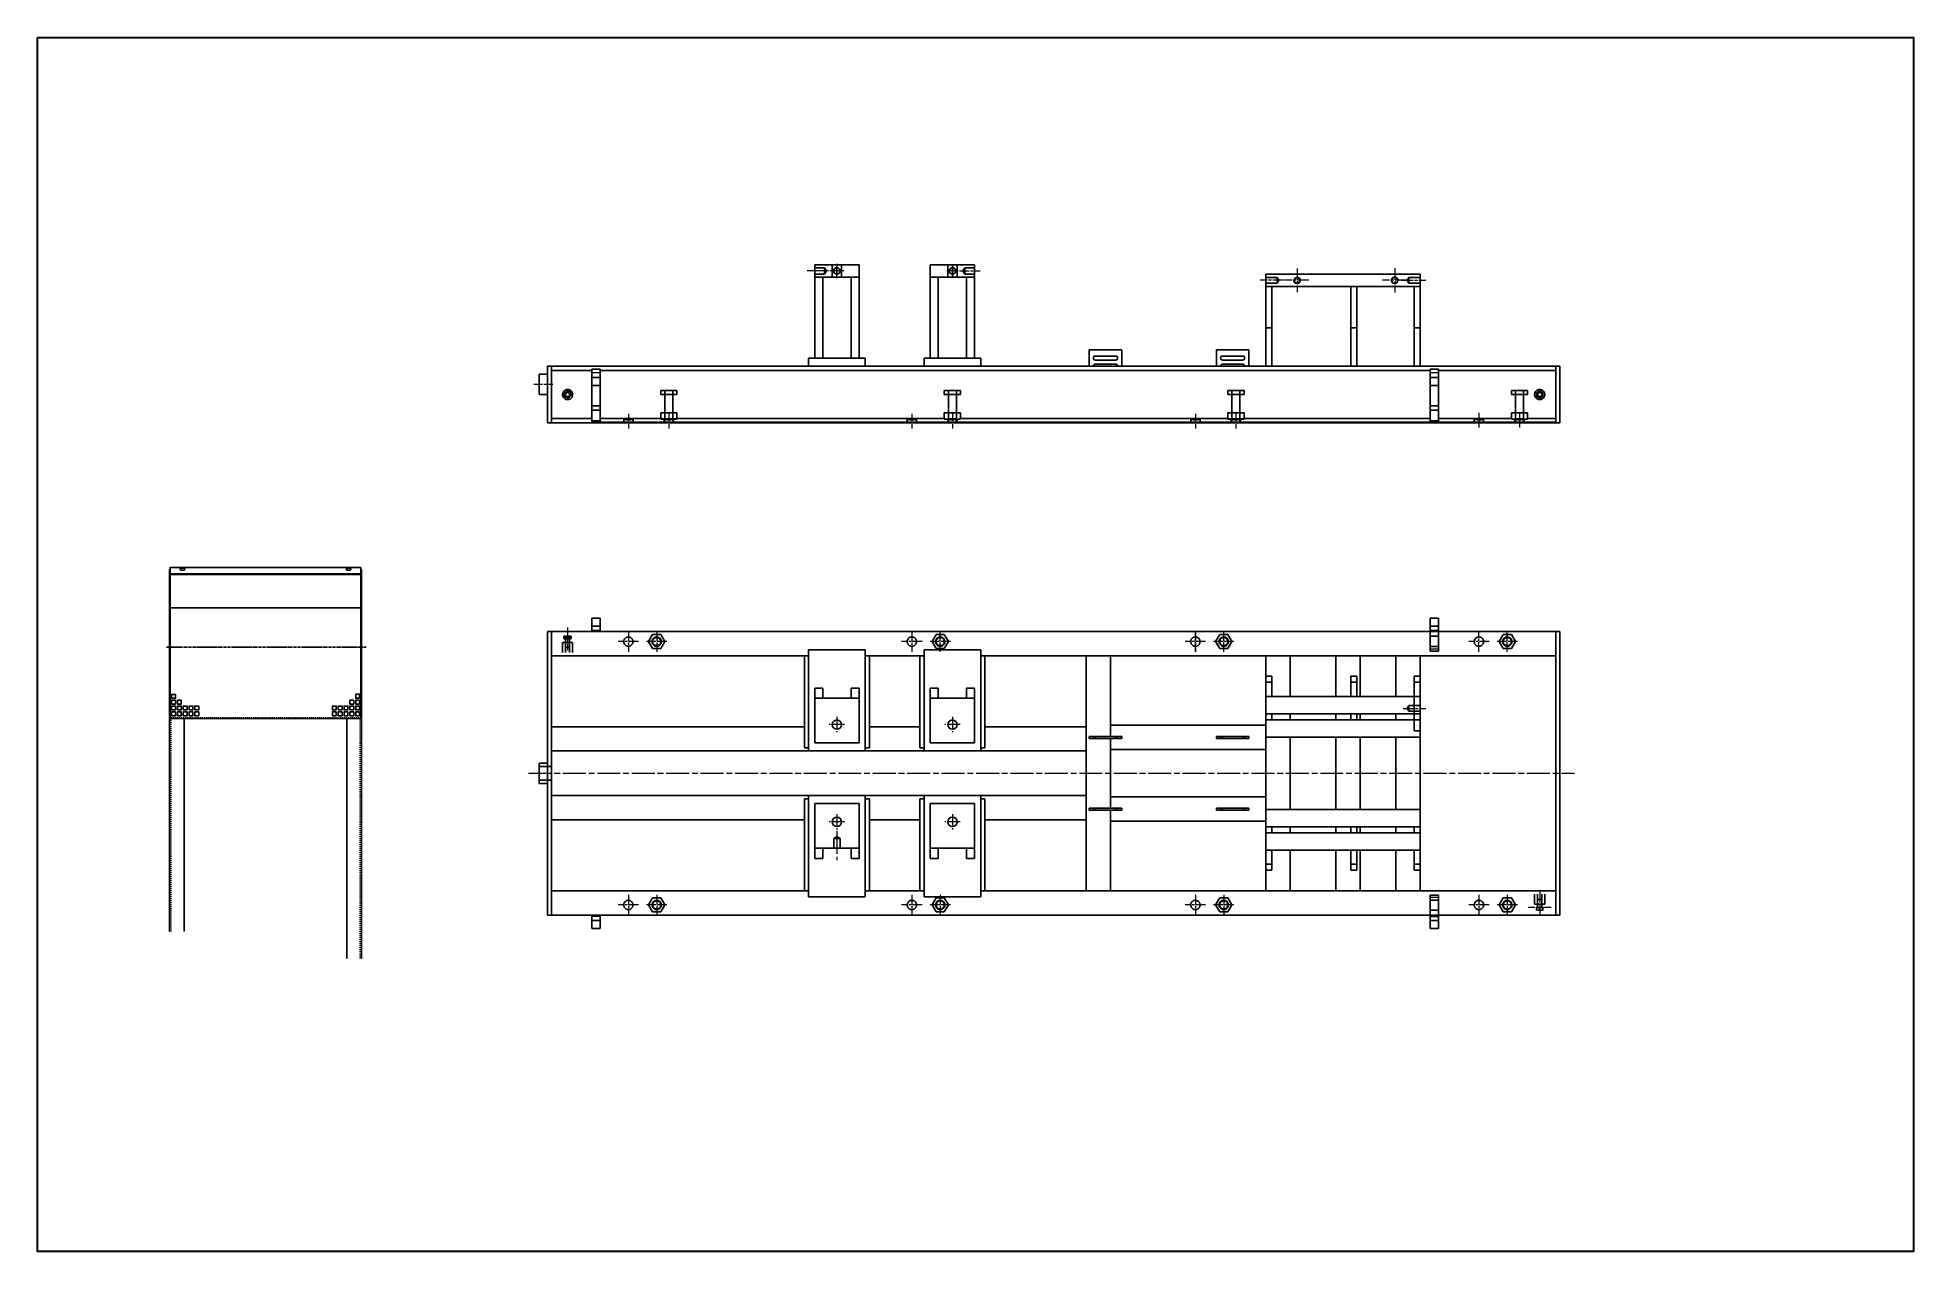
# Model space of a CAD drawing. Header units: millimetres. Extents: x 1235 to 3468, y -658 to 307.
# Drawn here: x 1865 to 2328.1, y 7.5 to 307.1 of the extents above; entities that cross this region are included whole.
import ezdxf

# ---------------------------------------------------------------- set-up
doc = ezdxf.new("R2010")
doc.units = ezdxf.units.MM
for name, pattern in [('CENTRE', [1.125, 0.75, -0.125, 0.125, -0.125]), ('CHAIN', [0.3543, 0.2362, -0.0295, 0.0591, -0.0295]), ('DASHED', [0.75, 0.5, -0.25]), ('DOTTED_THIN', [0.5, 0.25, -0.25]), ('SOLID_MEDIUM', [0]), ('SOLID_THIN', [0])]:
    doc.linetypes.add(name, pattern=pattern)
doc.layers.get('0').update_dxf_attribs({"color": 255, "lineweight": 30})
doc.layers.add('11', color=3, linetype='Continuous')
for name, color, linetype, lineweight in [('AM_0', 7, 'Continuous', 30), ('Visible Narrow (ISO)-1', 7, 'Continuous', 25), ('中心标记 (ISO)', 7, 'Continuous', 18), ('中心线 (ISO)', 7, 'Continuous', 18), ('可见 (ISO)', 7, 'Continuous', 25), ('隐藏 (ISO)', 7, 'DASHED', 25), ('隐藏窄的 (ISO)', 7, 'DASHED', 18)]:
    doc.layers.add(name, color=color, linetype=linetype, lineweight=lineweight)

# ---------------------------------------------------------------- blocks, each defined once
blk = doc.blocks.new('MEDCLUMP_SET_5284_')
at = {"layer": '11', "color": 172, "linetype": 'SOLID_THIN'}
for points in [[(686.79, 569.02), (686.79, 570.02), (686.29, 570.02), (685.79, 570.02), (685.79, 569.02)], [(688.29, 569.02), (688.29, 570.02), (687.79, 570.02), (687.29, 570.02), (687.29, 569.02)], [(689.79, 569.02), (689.79, 570.02), (688.79, 570.02), (688.79, 569.02)], [(691.29, 570.52), (691.29, 571.52), (690.29, 571.52), (690.29, 570.52)], [(691.29, 569.02), (691.29, 570.02), (690.29, 570.02), (690.29, 569.02)], [(692.79, 572.02), (692.79, 573.02), (691.79, 573.02), (691.79, 572.02)], [(692.79, 570.52), (692.79, 571.52), (691.79, 571.52), (691.79, 570.52)], [(692.79, 569.02), (692.79, 570.02), (691.79, 570.02), (691.79, 569.02)], [(686.79, 567.52), (686.79, 568.52), (685.79, 568.52), (685.79, 567.52)], [(688.29, 567.52), (688.29, 568.52), (687.29, 568.52), (687.29, 567.52)], [(689.79, 567.52), (689.79, 568.52), (688.79, 568.52), (688.79, 567.52)], [(691.29, 567.52), (691.29, 568.52), (690.29, 568.52), (690.29, 567.52)], [(692.79, 567.52), (692.79, 568.52), (691.79, 568.52), (691.79, 567.52)]]:
    blk.add_lwpolyline(points, close=True, dxfattribs=at)
blk = doc.blocks.new('MEDCLUMP_SET_5312_')
at = {"layer": '11', "color": 92, "linetype": 'SOLID_MEDIUM'}
blk.add_lwpolyline([(690.53, 605.18), (690.53, 605.21), (690.52, 605.24), (690.5, 605.27), (690.48, 605.3), (690.45, 605.33), (690.41, 605.35), (690.36, 605.38), (690.31, 605.4), (690.25, 605.42), (690.19, 605.43), (690.13, 605.45), (690.06, 605.45), (690, 605.46), (689.94, 605.46), (689.88, 605.46), (689.82, 605.45), (689.75, 605.45), (689.69, 605.43), (689.63, 605.42), (689.57, 605.4), (689.52, 605.38), (689.47, 605.35), (689.43, 605.33), (689.4, 605.3), (689.38, 605.27), (689.36, 605.24), (689.35, 605.21), (689.35, 605.18), (689.35, 605.15), (689.36, 605.12), (689.38, 605.09), (689.4, 605.06), (689.43, 605.03), (689.47, 605), (689.52, 604.98), (689.57, 604.96), (689.63, 604.94), (689.69, 604.92), (689.75, 604.91), (689.82, 604.9), (689.88, 604.9), (689.94, 604.9), (690, 604.9), (690.06, 604.9), (690.13, 604.91), (690.19, 604.92), (690.25, 604.94), (690.31, 604.96), (690.36, 604.98), (690.41, 605), (690.45, 605.03), (690.48, 605.06), (690.5, 605.09), (690.52, 605.12), (690.53, 605.15), (690.53, 605.18)], dxfattribs=at)
blk = doc.blocks.new('MEDCLUMP_SET_5314_')
at = {"layer": '11', "color": 92, "linetype": 'SOLID_MEDIUM'}
for p, q in [((693.06, 604.02), (644.09, 604.02)), ((693.06, 603.84), (644.09, 603.84)), ((693.26, 595.26), (643.89, 595.26)), ((693.06, 577.89), (693.06, 566.81)), ((645.6, 566.81), (644.43, 566.81)), ((689.89, 566.81), (647.26, 566.81)), ((692.73, 566.81), (691.55, 566.81)), ((693.06, 566.81), (692.73, 566.81))]:
    blk.add_line(p, q, dxfattribs=at)
at = {"layer": '11', "color": 172, "linetype": 'CENTRE'}
blk.add_line((694.49, 585.14), (643.04, 585.14), dxfattribs=at)
at = {"layer": '11', "color": 172, "linetype": 'DOTTED_THIN'}
for p, q in [((693.06, 567.01), (644.09, 567.01)), ((691.55, 566.81), (689.89, 566.81))]:
    blk.add_line(p, q, dxfattribs=at)
at = {"layer": '11', "color": 92, "linetype": 'SOLID_MEDIUM'}
for points in [[(643.89, 577.89), (643.89, 605.11), (644.09, 605.11)], [(644.09, 577.89), (644.09, 605.64), (693.06, 605.64), (693.06, 577.89)], [(693.06, 605.11), (693.26, 605.11), (693.26, 577.89)], [(644.09, 567.01), (643.89, 567.01), (643.89, 577.89)], [(644.09, 577.89), (644.09, 566.81), (647.26, 566.81)], [(693.26, 577.89), (693.26, 567.01), (693.06, 567.01)]]:
    blk.add_lwpolyline(points, dxfattribs=at)
blk = doc.blocks.new('MEDCLUMP_SET_5332_')
at = {"layer": '11', "color": 92, "linetype": 'SOLID_MEDIUM'}
blk.add_lwpolyline([(647.81, 605.18), (647.8, 605.21), (647.79, 605.24), (647.78, 605.27), (647.75, 605.3), (647.72, 605.33), (647.68, 605.35), (647.63, 605.38), (647.58, 605.4), (647.52, 605.42), (647.46, 605.43), (647.4, 605.45), (647.34, 605.45), (647.27, 605.46), (647.21, 605.46), (647.15, 605.46), (647.09, 605.45), (647.03, 605.45), (646.96, 605.43), (646.9, 605.42), (646.84, 605.4), (646.79, 605.38), (646.75, 605.35), (646.71, 605.33), (646.67, 605.3), (646.65, 605.27), (646.63, 605.24), (646.62, 605.21), (646.62, 605.18), (646.62, 605.15), (646.63, 605.12), (646.65, 605.09), (646.67, 605.06), (646.71, 605.03), (646.75, 605), (646.79, 604.98), (646.84, 604.96), (646.9, 604.94), (646.96, 604.92), (647.03, 604.91), (647.09, 604.9), (647.15, 604.9), (647.21, 604.9), (647.27, 604.9), (647.34, 604.9), (647.4, 604.91), (647.46, 604.92), (647.52, 604.94), (647.58, 604.96), (647.63, 604.98), (647.68, 605), (647.72, 605.03), (647.75, 605.06), (647.78, 605.09), (647.79, 605.12), (647.8, 605.15), (647.81, 605.18)], dxfattribs=at)
blk = doc.blocks.new('MEDCLUMP_SET_5334_')
at = {"layer": '11', "color": 172, "linetype": 'SOLID_THIN'}
for points in [[(644.4, 572.01), (644.4, 573.01), (645.4, 573.01), (645.4, 572.01)], [(644.4, 570.51), (644.4, 571.51), (645.4, 571.51), (645.4, 570.51)], [(644.4, 569.01), (644.4, 570.01), (645.4, 570.01), (645.4, 569.01)], [(645.9, 570.51), (645.9, 571.51), (646.9, 571.51), (646.9, 570.51)], [(645.9, 569.01), (645.9, 570.01), (646.9, 570.01), (646.9, 569.01)], [(647.4, 569.01), (647.4, 570.01), (648.4, 570.01), (648.4, 569.01)], [(648.9, 569.01), (648.9, 570.01), (649.4, 570.01), (649.9, 570.01), (649.9, 569.01)], [(650.4, 569.01), (650.4, 570.01), (650.9, 570.01), (651.4, 570.01), (651.4, 569.01)], [(644.4, 567.51), (644.4, 568.51), (645.4, 568.51), (645.4, 567.51)], [(645.9, 567.51), (645.9, 568.51), (646.9, 568.51), (646.9, 567.51)], [(647.4, 567.51), (647.4, 568.51), (648.4, 568.51), (648.4, 567.51)], [(648.9, 567.51), (648.9, 568.51), (649.9, 568.51), (649.9, 567.51)], [(650.4, 567.51), (650.4, 568.51), (651.4, 568.51), (651.4, 567.51)]]:
    blk.add_lwpolyline(points, close=True, dxfattribs=at)

msp = doc.modelspace()

# ---------------------------------------------------------------- linework, layer by layer
at = {"layer": '11', "color": 92, "linetype": 'SOLID_MEDIUM'}
for p, q in [((1901.147, 139.059), (1897.547, 139.059)), ((1897.547, 139.059), (1897.547, 86.451)), ((1901.147, 86.451), (1901.147, 139.059)), ((1941.347, 79.842), (1941.347, 139.059)), ((1941.347, 139.059), (1944.947, 139.059)), ((1944.947, 139.059), (1944.947, 79.842))]:
    msp.add_line(p, q, dxfattribs=at)
at = {"layer": '11', "color": 172, "linetype": 'DOTTED_THIN'}
for p, q in [((1897.907, 86.451), (1897.907, 139.059)), ((1944.586, 79.842), (1944.586, 139.059))]:
    msp.add_line(p, q, dxfattribs=at)
at = {"layer": 'AM_0'}
msp.add_lwpolyline([(1864.958, 307.127), (2328.115, 307.127), (2328.115, 7.51), (1864.958, 7.51)], close=True, dxfattribs=at)
at = {"layer": 'Visible Narrow (ISO)-1'}
for p, q in [((2001.83, 224.925), (1991.83, 224.925)), ((2003.83, 223.258), (2001.83, 223.258)), ((2208.83, 224.925), (2003.83, 224.925)), ((2210.83, 223.258), (2208.83, 223.258)), ((2239.83, 224.925), (2210.83, 224.925)), ((1991.83, 213.094), (2001.83, 213.094)), ((2003.83, 215.158), (2001.83, 215.158)), ((2003.83, 213.094), (2018.829, 213.094)), ((2022.831, 213.094), (2088.829, 213.094)), ((2092.831, 213.094), (2158.829, 213.094)), ((2162.831, 213.094), (2208.83, 213.094)), ((2210.83, 215.158), (2208.83, 215.158)), ((2210.83, 213.094), (2228.829, 213.094)), ((2232.831, 213.094), (2239.83, 213.094)), ((2003.83, 212.23), (2239.83, 212.23)), ((2001.83, 161.856), (2003.83, 161.856)), ((2208.83, 161.856), (2210.83, 161.856)), ((2003.83, 89.219), (2001.83, 89.219)), ((2208.83, 89.219), (2210.83, 89.219))]:
    msp.add_line(p, q, dxfattribs=at)
for centre in [(2175.93, 247.209), (2200.03, 247.209)]:
    msp.add_arc(centre, 0.8, 170, 80, dxfattribs=at)
at = {"layer": '中心标记 (ISO)', "linetype": 'CHAIN', "ltscale": 11.804675}
for p, q in [((2062.33, 251.255), (2062.33, 247.764)), ((2090.83, 250.964), (2090.83, 248.055)), ((2064.075, 249.509), (2060.585, 249.509)), ((2092.284, 249.509), (2089.376, 249.509))]:
    msp.add_line(p, q, dxfattribs=at)
at = {"layer": '中心标记 (ISO)', "linetype": 'CHAIN', "ltscale": 11.718087}
for p, q in [((2175.93, 250.109), (2175.93, 244.309)), ((2178.83, 247.209), (2173.03, 247.209))]:
    msp.add_line(p, q, dxfattribs=at)
at = {"layer": '中心标记 (ISO)', "linetype": 'CHAIN', "ltscale": 12.136665}
for p, q in [((2200.03, 250.213), (2200.03, 244.206)), ((2203.034, 247.209), (2197.026, 247.209))]:
    msp.add_line(p, q, dxfattribs=at)
at = {"layer": '中心标记 (ISO)', "linetype": 'CHAIN', "ltscale": 11.544912}
for p, q in [((1995.83, 161.555), (1995.83, 155.84)), ((2235.83, 96.339), (2235.83, 90.624)), ((2238.687, 92.377), (2232.973, 92.377))]:
    msp.add_line(p, q, dxfattribs=at)
at = {"layer": '中心标记 (ISO)', "linetype": 'CHAIN', "ltscale": 10.202805}
for p, q in [((2013.355, 158.037), (2008.305, 158.037)), ((2010.83, 160.562), (2010.83, 155.512)), ((2020.355, 158.037), (2015.305, 158.037)), ((2017.83, 160.562), (2017.83, 155.512)), ((2083.355, 158.037), (2078.305, 158.037)), ((2080.83, 160.562), (2080.83, 155.512)), ((2090.355, 158.037), (2085.305, 158.037)), ((2087.83, 155.512), (2087.83, 160.562)), ((2153.355, 158.037), (2148.305, 158.037)), ((2153.355, 158.037), (2148.305, 158.037)), ((2150.83, 160.562), (2150.83, 155.512)), ((2150.83, 155.512), (2150.83, 160.562)), ((2160.355, 158.037), (2155.305, 158.037)), ((2157.83, 155.512), (2157.83, 160.562)), ((2223.355, 158.037), (2218.305, 158.037)), ((2220.83, 155.512), (2220.83, 160.562)), ((2230.355, 158.037), (2225.305, 158.037)), ((2227.83, 155.512), (2227.83, 160.562)), ((2013.355, 93.037), (2008.305, 93.037)), ((2010.83, 95.562), (2010.83, 90.512)), ((2020.355, 93.037), (2015.305, 93.037)), ((2017.83, 95.562), (2017.83, 90.512)), ((2083.355, 93.037), (2078.305, 93.037)), ((2080.83, 95.562), (2080.83, 90.512)), ((2090.355, 93.037), (2085.305, 93.037)), ((2087.83, 95.562), (2087.83, 90.512)), ((2153.355, 93.037), (2148.305, 93.037)), ((2150.83, 95.562), (2150.83, 90.512)), ((2160.355, 93.037), (2155.305, 93.037)), ((2157.83, 95.562), (2157.83, 90.512)), ((2223.355, 93.037), (2218.305, 93.037)), ((2220.83, 95.562), (2220.83, 90.512)), ((2230.355, 93.037), (2225.305, 93.037)), ((2227.83, 95.562), (2227.83, 90.512))]:
    msp.add_line(p, q, dxfattribs=at)
at = {"layer": '中心标记 (ISO)', "linetype": 'CHAIN', "ltscale": 13.091944}
for p, q in [((2062.33, 139.433), (2062.33, 135.642)), ((2090.83, 139.433), (2090.83, 135.642)), ((2064.226, 137.537), (2060.434, 137.537)), ((2092.726, 137.537), (2088.934, 137.537)), ((2064.226, 113.537), (2060.434, 113.537)), ((2062.33, 115.433), (2062.33, 111.642)), ((2092.726, 113.537), (2088.934, 113.537)), ((2090.83, 115.433), (2090.83, 111.642))]:
    msp.add_line(p, q, dxfattribs=at)
at = {"layer": '中心线 (ISO)', "linetype": 'CHAIN', "ltscale": 11.617068}
for p, q in [((2062.33, 247.764), (2062.33, 251.255)), ((2090.83, 248.055), (2090.83, 250.964))]:
    msp.add_line(p, q, dxfattribs=at)
at = {"layer": '中心线 (ISO)', "linetype": 'CHAIN', "ltscale": 23.990969}
for p, q in [((2060.205, 249.509), (2055.004, 249.509)), ((1986.179, 125.537), (2244.384, 125.537)), ((2062.33, 111.293), (2062.33, 104.09))]:
    msp.add_line(p, q, dxfattribs=at)
at = {"layer": '中心线 (ISO)', "linetype": 'CHAIN', "ltscale": 10.404842}
msp.add_line((2092.555, 249.509), (2097.705, 249.509), dxfattribs=at)
at = {"layer": '中心线 (ISO)', "linetype": 'CHAIN', "ltscale": 12.062769}
for p, q in [((2172.826, 247.209), (2166.855, 247.209)), ((2201.734, 247.209), (2207.705, 247.209))]:
    msp.add_line(p, q, dxfattribs=at)
at = {"layer": '中心线 (ISO)', "linetype": 'CHAIN', "ltscale": 9.596691}
msp.add_line((1992.205, 221.509), (1987.455, 221.509), dxfattribs=at)
at = {"layer": '中心线 (ISO)', "linetype": 'CHAIN', "ltscale": 7.374465}
for p, q in [((2010.83, 214.285), (2010.83, 210.634)), ((2020.83, 214.285), (2020.83, 210.634)), ((2080.83, 214.285), (2080.83, 210.634)), ((2090.83, 214.285), (2090.83, 210.634)), ((2150.83, 214.285), (2150.83, 210.634)), ((2160.83, 214.285), (2160.83, 210.634)), ((2220.83, 214.505), (2220.83, 210.855)), ((2230.83, 214.505), (2230.83, 210.855))]:
    msp.add_line(p, q, dxfattribs=at)
at = {"layer": '中心线 (ISO)', "linetype": 'CHAIN', "ltscale": 11.212993}
msp.add_line((2202.155, 141.537), (2207.705, 141.537), dxfattribs=at)
at = {"layer": '可见 (ISO)'}
for p, q in [((2056.83, 248.009), (2056.83, 251.009)), ((2067.83, 251.009), (2056.83, 251.009)), ((2067.83, 248.009), (2067.83, 251.009)), ((2085.33, 248.009), (2085.33, 251.009)), ((2096.33, 251.009), (2085.33, 251.009)), ((2096.33, 248.009), (2096.33, 251.009)), ((2067.83, 248.009), (2056.83, 248.009)), ((2056.83, 248.009), (2056.83, 228.009)), ((2058.83, 248.009), (2056.83, 248.009)), ((2058.83, 248.009), (2058.83, 228.009)), ((2065.83, 248.009), (2065.83, 228.009)), ((2067.83, 248.009), (2065.83, 248.009)), ((2067.83, 248.009), (2067.83, 228.009)), ((2096.33, 248.009), (2085.33, 248.009)), ((2085.33, 248.009), (2085.33, 228.009)), ((2087.33, 248.009), (2085.33, 248.009)), ((2087.33, 248.009), (2087.33, 228.009)), ((2094.33, 248.009), (2094.33, 228.009)), ((2096.33, 248.009), (2094.33, 248.009)), ((2096.33, 248.009), (2096.33, 228.009)), ((2168.23, 248.709), (2206.33, 248.709)), ((2168.23, 248.709), (2168.23, 245.709)), ((2168.23, 245.709), (2169.73, 245.709)), ((2168.23, 245.709), (2168.23, 235.484)), ((2168.23, 245.709), (2206.33, 245.709)), ((2169.73, 235.484), (2169.73, 245.709)), ((2189.18, 245.709), (2190.68, 245.709)), ((2189.18, 245.709), (2189.18, 235.484)), ((2190.68, 235.484), (2190.68, 245.709)), ((2204.83, 245.709), (2206.33, 245.709)), ((2204.83, 245.709), (2204.83, 235.484)), ((2206.33, 248.709), (2206.33, 245.709)), ((2206.33, 235.484), (2206.33, 245.709)), ((2168.23, 235.484), (2169.73, 235.484)), ((2168.23, 235.484), (2168.23, 226.009)), ((2169.73, 226.009), (2169.73, 235.484)), ((2189.18, 235.484), (2190.68, 235.484)), ((2189.18, 235.484), (2189.18, 226.009)), ((2190.68, 226.009), (2190.68, 235.484)), ((2204.83, 235.484), (2206.33, 235.484)), ((2204.83, 235.484), (2204.83, 226.009)), ((2206.33, 226.009), (2206.33, 235.484)), ((2069.33, 228.009), (2055.33, 228.009)), ((2055.33, 226.009), (2055.33, 228.009)), ((2069.33, 226.009), (2069.33, 228.009)), ((2097.83, 228.009), (2083.83, 228.009)), ((2083.83, 226.009), (2083.83, 228.009)), ((2097.83, 226.009), (2097.83, 228.009)), ((2124.63, 226.009), (2124.63, 230.009)), ((2124.63, 230.009), (2132.63, 230.009)), ((2126.13, 228.509), (2131.13, 228.509)), ((2131.13, 227.509), (2126.13, 227.509)), ((2132.63, 230.009), (2132.63, 226.009)), ((2156.03, 226.009), (2156.03, 230.009)), ((2156.03, 230.009), (2164.03, 230.009)), ((2157.53, 228.509), (2162.53, 228.509)), ((2162.53, 227.509), (2157.53, 227.509)), ((2164.03, 230.009), (2164.03, 226.009)), ((1988.83, 219.009), (1988.83, 224.009)), ((1990.83, 224.009), (1988.83, 224.009)), ((1990.83, 226.009), (1990.83, 212.009)), ((1991.83, 226.009), (1990.83, 226.009)), ((1991.83, 226.009), (1991.83, 212.009)), ((1991.83, 226.009), (2239.83, 226.009)), ((1991.83, 226.009), (1991.83, 225.789)), ((2003.83, 225.258), (2001.83, 225.258)), ((2001.83, 223.258), (2001.83, 225.258)), ((2001.83, 223.258), (2001.83, 215.158)), ((2003.83, 225.258), (2003.83, 223.258)), ((2003.83, 215.158), (2003.83, 223.258)), ((2131.13, 226.509), (2126.13, 226.509)), ((2162.53, 226.509), (2157.53, 226.509)), ((2210.83, 225.258), (2208.83, 225.258)), ((2208.83, 223.258), (2208.83, 225.258)), ((2208.83, 223.258), (2208.83, 215.158)), ((2210.83, 225.258), (2210.83, 223.258)), ((2210.83, 215.158), (2210.83, 223.258)), ((2239.83, 225.789), (2239.83, 226.009)), ((2239.83, 226.009), (2240.83, 226.009)), ((2239.83, 212.009), (2239.83, 226.009)), ((2240.83, 212.009), (2240.83, 226.009)), ((1990.83, 219.009), (1988.83, 219.009)), ((2018.83, 220.009), (2018.83, 219.009)), ((2018.83, 220.009), (2019.83, 220.009)), ((2018.83, 219.009), (2019.83, 219.009)), ((2019.83, 220.009), (2019.83, 219.009)), ((2019.83, 220.009), (2021.83, 220.009)), ((2019.83, 219.009), (2021.83, 219.009)), ((2019.83, 219.009), (2019.83, 214.459)), ((2021.83, 220.009), (2021.83, 219.009)), ((2021.83, 220.009), (2022.83, 220.009)), ((2021.83, 219.009), (2022.83, 219.009)), ((2021.83, 219.009), (2021.83, 214.459)), ((2022.83, 220.009), (2022.83, 219.009)), ((2088.83, 220.009), (2088.83, 219.009)), ((2088.83, 220.009), (2089.83, 220.009)), ((2088.83, 219.009), (2089.83, 219.009)), ((2089.83, 220.009), (2089.83, 219.009)), ((2089.83, 220.009), (2091.83, 220.009)), ((2089.83, 219.009), (2091.83, 219.009)), ((2089.83, 219.009), (2089.83, 214.459)), ((2091.83, 220.009), (2091.83, 219.009)), ((2091.83, 220.009), (2092.83, 220.009)), ((2091.83, 219.009), (2092.83, 219.009)), ((2091.83, 219.009), (2091.83, 214.459)), ((2092.83, 220.009), (2092.83, 219.009)), ((2158.83, 220.009), (2158.83, 219.009)), ((2158.83, 220.009), (2159.83, 220.009)), ((2158.83, 219.009), (2159.83, 219.009)), ((2159.83, 220.009), (2159.83, 219.009)), ((2159.83, 220.009), (2161.83, 220.009)), ((2159.83, 219.009), (2161.83, 219.009)), ((2159.83, 219.009), (2159.83, 214.459)), ((2161.83, 220.009), (2161.83, 219.009)), ((2161.83, 220.009), (2162.83, 220.009)), ((2161.83, 219.009), (2162.83, 219.009)), ((2161.83, 219.009), (2161.83, 214.459)), ((2162.83, 220.009), (2162.83, 219.009)), ((2228.83, 220.009), (2228.83, 219.009)), ((2228.83, 220.009), (2229.83, 220.009)), ((2228.83, 219.009), (2229.83, 219.009)), ((2229.83, 220.009), (2229.83, 219.009)), ((2229.83, 220.009), (2231.83, 220.009)), ((2229.83, 219.009), (2231.83, 219.009)), ((2229.83, 219.009), (2229.83, 214.459)), ((2231.83, 220.009), (2231.83, 219.009)), ((2231.83, 220.009), (2232.83, 220.009)), ((2231.83, 219.009), (2232.83, 219.009)), ((2231.83, 219.009), (2231.83, 214.459)), ((2232.83, 220.009), (2232.83, 219.009)), ((2001.83, 212.158), (2001.83, 215.158)), ((2003.83, 215.158), (2003.83, 212.158)), ((2019.83, 214.459), (2018.829, 214.459)), ((2018.829, 212.959), (2018.829, 214.459)), ((2021.83, 214.459), (2019.83, 214.459)), ((2019.83, 212.959), (2019.83, 214.459)), ((2021.83, 212.959), (2021.83, 214.459)), ((2022.831, 214.459), (2021.83, 214.459)), ((2022.831, 212.959), (2022.831, 214.459)), ((2089.83, 214.459), (2088.829, 214.459)), ((2088.829, 212.959), (2088.829, 214.459)), ((2091.83, 214.459), (2089.83, 214.459)), ((2089.83, 212.959), (2089.83, 214.459)), ((2091.83, 212.959), (2091.83, 214.459)), ((2092.831, 214.459), (2091.83, 214.459)), ((2092.831, 212.959), (2092.831, 214.459)), ((2159.83, 214.459), (2158.829, 214.459)), ((2158.829, 212.959), (2158.829, 214.459)), ((2161.83, 214.459), (2159.83, 214.459)), ((2159.83, 212.959), (2159.83, 214.459)), ((2161.83, 212.959), (2161.83, 214.459)), ((2162.831, 214.459), (2161.83, 214.459)), ((2162.831, 212.959), (2162.831, 214.459)), ((2208.83, 212.158), (2208.83, 215.158)), ((2210.83, 215.158), (2210.83, 212.158)), ((2229.83, 214.459), (2228.829, 214.459)), ((2228.829, 212.959), (2228.829, 214.459)), ((2231.83, 214.459), (2229.83, 214.459)), ((2229.83, 212.959), (2229.83, 214.459)), ((2231.83, 212.959), (2231.83, 214.459)), ((2232.831, 214.459), (2231.83, 214.459)), ((2232.831, 212.959), (2232.831, 214.459)), ((1991.83, 212.009), (1990.83, 212.009)), ((1991.83, 212.23), (1991.83, 212.009)), ((1991.83, 212.009), (2239.83, 212.009)), ((2003.83, 212.158), (2001.83, 212.158)), ((2019.83, 212.959), (2018.829, 212.959)), ((2021.83, 212.959), (2019.83, 212.959)), ((2019.83, 212.959), (2019.83, 212.853)), ((2022.831, 212.959), (2021.83, 212.959)), ((2021.83, 212.959), (2021.83, 212.853)), ((2089.83, 212.959), (2088.829, 212.959)), ((2091.83, 212.959), (2089.83, 212.959)), ((2089.83, 212.959), (2089.83, 212.853)), ((2092.831, 212.959), (2091.83, 212.959)), ((2091.83, 212.959), (2091.83, 212.853)), ((2159.83, 212.959), (2158.829, 212.959)), ((2161.83, 212.959), (2159.83, 212.959)), ((2159.83, 212.959), (2159.83, 212.853)), ((2162.831, 212.959), (2161.83, 212.959)), ((2161.83, 212.959), (2161.83, 212.853)), ((2210.83, 212.158), (2208.83, 212.158)), ((2229.83, 212.959), (2228.829, 212.959)), ((2231.83, 212.959), (2229.83, 212.959)), ((2229.83, 212.959), (2229.83, 212.853)), ((2232.831, 212.959), (2231.83, 212.959)), ((2231.83, 212.959), (2231.83, 212.853)), ((2239.83, 212.009), (2239.83, 212.23)), ((2239.83, 212.009), (2240.83, 212.009)), ((2001.83, 161.856), (2001.83, 163.856)), ((2001.83, 163.856), (2003.83, 163.856)), ((2003.83, 163.856), (2003.83, 161.856)), ((2208.83, 161.856), (2208.83, 163.856)), ((2208.83, 163.856), (2210.83, 163.856)), ((2210.83, 163.856), (2210.83, 161.856)), ((1991.83, 160.537), (1990.83, 160.537)), ((1990.83, 160.537), (1990.83, 90.537)), ((1991.83, 160.537), (1991.83, 90.537)), ((1991.83, 160.537), (2239.83, 160.537)), ((1991.83, 160.537), (1991.83, 154.537)), ((2001.83, 161.856), (2001.83, 160.537)), ((2003.83, 160.537), (2003.83, 161.856)), ((2208.83, 161.856), (2208.83, 160.537)), ((2210.83, 160.537), (2210.83, 161.856)), ((2239.83, 154.537), (2239.83, 160.537)), ((2239.83, 160.537), (2240.83, 160.537)), ((2239.83, 90.537), (2239.83, 160.537)), ((2240.83, 90.537), (2240.83, 160.537)), ((1991.83, 154.537), (2055.33, 154.537)), ((2055.33, 154.537), (2054.33, 154.537)), ((2054.33, 154.537), (2054.33, 131.837)), ((2055.33, 131.037), (2055.33, 156.037)), ((2055.33, 156.037), (2069.33, 156.037)), ((2069.33, 156.037), (2069.33, 131.037)), ((2069.33, 154.537), (2083.83, 154.537)), ((2070.33, 154.537), (2069.33, 154.537)), ((2070.33, 154.537), (2070.33, 131.837)), ((2073.83, 154.537), (2072.83, 154.537)), ((2083.83, 154.537), (2082.83, 154.537)), ((2082.83, 154.537), (2082.83, 131.837)), ((2083.83, 131.037), (2083.83, 156.037)), ((2083.83, 156.037), (2097.83, 156.037)), ((2097.83, 156.037), (2097.83, 131.037)), ((2097.83, 154.537), (2239.83, 154.537)), ((2098.83, 154.537), (2097.83, 154.537)), ((2098.83, 154.537), (2098.83, 131.837)), ((2123.83, 154.537), (2123.83, 96.537)), ((2129.83, 154.537), (2123.83, 154.537)), ((2129.83, 154.537), (2129.83, 134.637)), ((2174.23, 154.537), (2168.23, 154.537)), ((2168.23, 149.487), (2168.23, 154.537)), ((2174.23, 144.487), (2174.23, 154.537)), ((2185.48, 154.537), (2185.48, 144.487)), ((2191.48, 154.537), (2185.48, 154.537)), ((2191.48, 154.537), (2191.48, 144.487)), ((2200.33, 154.537), (2200.33, 144.487)), ((2206.33, 154.537), (2200.33, 154.537)), ((2206.33, 154.537), (2206.33, 149.487)), ((2169.73, 149.487), (2168.23, 149.487)), ((2168.23, 149.487), (2168.23, 147.987)), ((2169.73, 147.987), (2169.73, 149.487)), ((2190.68, 149.487), (2189.18, 149.487)), ((2189.18, 149.487), (2189.18, 147.987)), ((2190.68, 147.987), (2190.68, 149.487)), ((2206.33, 149.487), (2204.83, 149.487)), ((2204.83, 149.487), (2204.83, 147.987)), ((2206.33, 147.987), (2206.33, 149.487)), ((2056.83, 146.537), (2058.83, 146.537)), ((2056.83, 144.037), (2056.83, 146.537)), ((2056.83, 133.037), (2056.83, 144.037)), ((2056.83, 144.037), (2067.83, 144.037)), ((2058.83, 144.037), (2058.83, 146.537)), ((2065.83, 146.537), (2067.83, 146.537)), ((2065.83, 144.037), (2065.83, 146.537)), ((2067.83, 144.037), (2067.83, 146.537)), ((2067.83, 144.037), (2067.83, 133.037)), ((2085.33, 146.537), (2087.33, 146.537)), ((2085.33, 144.037), (2085.33, 146.537)), ((2085.33, 133.037), (2085.33, 144.037)), ((2085.33, 144.037), (2096.33, 144.037)), ((2087.33, 144.037), (2087.33, 146.537)), ((2094.33, 146.537), (2096.33, 146.537)), ((2094.33, 144.037), (2094.33, 146.537)), ((2096.33, 144.037), (2096.33, 146.537)), ((2096.33, 144.037), (2096.33, 133.037)), ((2169.73, 147.987), (2168.23, 147.987)), ((2168.23, 147.987), (2168.23, 144.487)), ((2206.33, 144.487), (2168.23, 144.487)), ((2168.23, 144.487), (2168.23, 140.237)), ((2169.73, 144.487), (2169.73, 147.987)), ((2190.68, 147.987), (2189.18, 147.987)), ((2189.18, 147.987), (2189.18, 144.487)), ((2190.68, 144.487), (2190.68, 147.987)), ((2206.33, 147.987), (2204.83, 147.987)), ((2204.83, 147.987), (2204.83, 144.487)), ((2206.33, 144.487), (2206.33, 147.987)), ((2206.33, 140.237), (2206.33, 144.487)), ((2168.23, 140.237), (2168.23, 138.737)), ((2168.23, 140.237), (2206.33, 140.237)), ((2169.73, 138.737), (2169.73, 140.237)), ((2174.23, 138.737), (2174.23, 140.237)), ((2185.48, 140.237), (2185.48, 138.737)), ((2189.18, 140.237), (2189.18, 138.737)), ((2190.68, 138.737), (2190.68, 140.237)), ((2191.48, 140.237), (2191.48, 138.737)), ((2200.33, 140.237), (2200.33, 138.737)), ((2204.83, 140.237), (2204.83, 138.737)), ((2206.33, 138.737), (2206.33, 140.237)), ((2054.33, 137.037), (1991.83, 137.037)), ((1991.83, 137.037), (1991.83, 131.037)), ((2082.83, 137.037), (2070.33, 137.037)), ((2123.83, 137.037), (2098.83, 137.037)), ((2123.83, 131.037), (2123.83, 137.037)), ((2124.63, 134.637), (2124.63, 134.137)), ((2124.63, 134.637), (2132.63, 134.637)), ((2129.83, 137.387), (2168.23, 137.387)), ((2132.63, 134.637), (2132.63, 134.137)), ((2156.03, 134.637), (2156.03, 134.137)), ((2156.03, 134.637), (2164.03, 134.637)), ((2164.03, 134.637), (2164.03, 134.137)), ((2206.33, 138.737), (2168.23, 138.737)), ((2168.23, 138.737), (2168.23, 134.487)), ((2168.23, 116.587), (2168.23, 134.487)), ((2168.23, 134.487), (2206.33, 134.487)), ((2168.23, 134.487), (2168.23, 131.387)), ((2174.23, 116.587), (2174.23, 134.487)), ((2185.48, 134.487), (2185.48, 116.587)), ((2191.48, 134.487), (2191.48, 116.587)), ((2200.33, 134.487), (2200.33, 116.587)), ((2206.33, 134.487), (2206.33, 138.737)), ((2206.33, 134.487), (2206.33, 116.587)), ((2055.33, 131.037), (1991.83, 131.037)), ((2054.33, 131.837), (2055.33, 131.837)), ((2069.33, 131.037), (2055.33, 131.037)), ((2067.83, 133.037), (2056.83, 133.037)), ((2069.33, 131.837), (2070.33, 131.837)), ((2083.83, 131.037), (2069.33, 131.037)), ((2082.83, 131.837), (2083.83, 131.837)), ((2097.83, 131.037), (2083.83, 131.037)), ((2096.33, 133.037), (2085.33, 133.037)), ((2097.83, 131.837), (2098.83, 131.837)), ((2123.83, 131.037), (2097.83, 131.037)), ((2124.63, 134.137), (2132.63, 134.137)), ((2129.83, 134.137), (2129.83, 116.937)), ((2129.83, 131.387), (2168.23, 131.387)), ((2156.03, 134.137), (2164.03, 134.137)), ((1988.83, 123.037), (1988.83, 128.037)), ((1990.83, 128.037), (1988.83, 128.037)), ((1990.83, 123.037), (1988.83, 123.037)), ((1991.83, 120.037), (2058.83, 120.037)), ((1991.83, 120.037), (1991.83, 114.037)), ((2055.33, 119.237), (2054.33, 119.237)), ((2054.33, 119.237), (2054.33, 96.537)), ((2055.33, 95.037), (2055.33, 120.037)), ((2055.33, 120.037), (2069.33, 120.037)), ((2056.83, 107.037), (2056.83, 118.037)), ((2056.83, 118.037), (2067.83, 118.037)), ((2067.83, 118.037), (2067.83, 107.037)), ((2069.33, 120.037), (2083.83, 120.037)), ((2069.33, 120.037), (2069.33, 95.037)), ((2070.33, 119.237), (2069.33, 119.237)), ((2070.33, 119.237), (2070.33, 96.537)), ((2083.83, 119.237), (2082.83, 119.237)), ((2082.83, 119.237), (2082.83, 96.537)), ((2083.83, 95.037), (2083.83, 120.037)), ((2083.83, 120.037), (2097.83, 120.037)), ((2085.33, 107.037), (2085.33, 118.037)), ((2085.33, 118.037), (2096.33, 118.037)), ((2096.33, 118.037), (2096.33, 107.037)), ((2097.83, 120.037), (2123.83, 120.037)), ((2097.83, 120.037), (2097.83, 95.037)), ((2098.83, 119.237), (2097.83, 119.237)), ((2098.83, 119.237), (2098.83, 96.537)), ((2123.83, 114.037), (2123.83, 120.037)), ((2124.63, 116.937), (2124.63, 116.437)), ((2124.63, 116.937), (2132.63, 116.937)), ((2124.63, 116.437), (2132.63, 116.437)), ((2168.23, 119.687), (2129.83, 119.687)), ((2129.83, 116.437), (2129.83, 96.537)), ((2132.63, 116.937), (2132.63, 116.437)), ((2156.03, 116.937), (2156.03, 116.437)), ((2156.03, 116.937), (2164.03, 116.937)), ((2156.03, 116.437), (2164.03, 116.437)), ((2164.03, 116.937), (2164.03, 116.437)), ((2168.23, 116.587), (2168.23, 119.687)), ((2206.33, 116.587), (2168.23, 116.587)), ((2168.23, 116.587), (2168.23, 112.337)), ((2206.33, 112.337), (2206.33, 116.587)), ((1991.83, 114.037), (2054.33, 114.037)), ((2070.33, 114.037), (2082.83, 114.037)), ((2098.83, 114.037), (2123.83, 114.037)), ((2168.23, 113.687), (2129.83, 113.687)), ((2168.23, 112.337), (2168.23, 110.837)), ((2168.23, 112.337), (2206.33, 112.337)), ((2169.73, 110.837), (2169.73, 112.337)), ((2174.23, 110.837), (2174.23, 112.337)), ((2185.48, 112.337), (2185.48, 110.837)), ((2189.18, 112.337), (2189.18, 110.837)), ((2190.68, 110.837), (2190.68, 112.337)), ((2191.48, 112.337), (2191.48, 110.837)), ((2200.33, 112.337), (2200.33, 110.837)), ((2204.83, 112.337), (2204.83, 110.837)), ((2206.33, 110.837), (2206.33, 112.337)), ((2067.83, 107.037), (2056.83, 107.037)), ((2056.83, 107.037), (2056.83, 104.537)), ((2058.83, 107.037), (2058.83, 104.537)), ((2065.83, 107.037), (2065.83, 104.537)), ((2067.83, 107.037), (2067.83, 104.537)), ((2096.33, 107.037), (2085.33, 107.037)), ((2085.33, 107.037), (2085.33, 104.537)), ((2087.33, 107.037), (2087.33, 104.537)), ((2094.33, 107.037), (2094.33, 104.537)), ((2096.33, 107.037), (2096.33, 104.537)), ((2206.33, 110.837), (2168.23, 110.837)), ((2168.23, 110.837), (2168.23, 106.587)), ((2168.23, 106.587), (2168.23, 103.087)), ((2168.23, 106.587), (2206.33, 106.587)), ((2169.73, 103.087), (2169.73, 106.587)), ((2174.23, 96.537), (2174.23, 106.587)), ((2185.48, 106.587), (2185.48, 96.537)), ((2189.18, 106.587), (2189.18, 103.087)), ((2190.68, 103.087), (2190.68, 106.587)), ((2191.48, 106.587), (2191.48, 96.537)), ((2200.33, 106.587), (2200.33, 96.537)), ((2204.83, 106.587), (2204.83, 103.087)), ((2206.33, 106.587), (2206.33, 110.837)), ((2206.33, 103.087), (2206.33, 106.587)), ((2058.83, 104.537), (2056.83, 104.537)), ((2067.83, 104.537), (2065.83, 104.537)), ((2087.33, 104.537), (2085.33, 104.537)), ((2096.33, 104.537), (2094.33, 104.537)), ((2168.23, 103.087), (2169.73, 103.087)), ((2168.23, 103.087), (2168.23, 101.587)), ((2169.73, 101.587), (2169.73, 103.087)), ((2189.18, 103.087), (2190.68, 103.087)), ((2189.18, 103.087), (2189.18, 101.587)), ((2190.68, 101.587), (2190.68, 103.087)), ((2204.83, 103.087), (2206.33, 103.087)), ((2204.83, 103.087), (2204.83, 101.587)), ((2206.33, 101.587), (2206.33, 103.087)), ((2168.23, 96.537), (2168.23, 101.587)), ((2168.23, 101.587), (2169.73, 101.587)), ((2189.18, 101.587), (2190.68, 101.587)), ((2204.83, 101.587), (2206.33, 101.587)), ((2206.33, 101.587), (2206.33, 96.537)), ((1991.83, 96.537), (2055.33, 96.537)), ((1991.83, 96.537), (1991.83, 90.537)), ((2054.33, 96.537), (2055.33, 96.537)), ((2069.33, 95.037), (2055.33, 95.037)), ((2069.33, 96.537), (2083.83, 96.537)), ((2069.33, 96.537), (2070.33, 96.537)), ((2082.83, 96.537), (2083.83, 96.537)), ((2097.83, 95.037), (2083.83, 95.037)), ((2097.83, 96.537), (2239.83, 96.537)), ((2097.83, 96.537), (2098.83, 96.537)), ((2123.83, 96.537), (2129.83, 96.537)), ((2168.23, 96.537), (2174.23, 96.537)), ((2185.48, 96.537), (2191.48, 96.537)), ((2200.33, 96.537), (2206.33, 96.537)), ((2239.83, 90.537), (2239.83, 96.537)), ((1991.83, 90.537), (1990.83, 90.537)), ((1991.83, 90.537), (2239.83, 90.537)), ((2001.83, 90.537), (2001.83, 89.219)), ((2001.83, 87.219), (2001.83, 89.219)), ((2003.83, 89.219), (2003.83, 90.537)), ((2003.83, 89.219), (2003.83, 87.219)), ((2208.83, 89.219), (2208.83, 90.537)), ((2208.83, 89.219), (2208.83, 87.219)), ((2210.83, 90.537), (2210.83, 89.219)), ((2210.83, 87.219), (2210.83, 89.219)), ((2239.83, 90.537), (2240.83, 90.537)), ((2003.83, 87.219), (2001.83, 87.219)), ((2208.83, 87.219), (2210.83, 87.219))]:
    msp.add_line(p, q, dxfattribs=at)
for centre, radius in [((2062.33, 249.509), 0.8), ((2090.83, 249.509), 0.8), ((2175.93, 247.209), 0.692), ((2200.03, 247.209), 0.746), ((2062.33, 137.537), 1.15), ((2090.83, 137.537), 1.15), ((2062.33, 113.537), 1.15), ((2090.83, 113.537), 1.15)]:
    msp.add_circle(centre, radius, dxfattribs=at)
for centre, radius, start, end in [((2126.13, 228.009), 0.5, 90, 270), ((2131.13, 228.009), 0.5, 270, 90), ((2157.53, 228.009), 0.5, 90, 270), ((2162.53, 228.009), 0.5, 270, 90), ((2126.13, 226.009), 0.5, 90, 180), ((2131.13, 226.009), 0.5, 0, 90), ((2157.53, 226.009), 0.5, 90, 180), ((2162.53, 226.009), 0.5, 0, 90), ((2235.83, 219.009), 1.25, 143.1301, 216.8699), ((2235.83, 219.009), 1.25, 323.1301, 36.8699)]:
    msp.add_arc(centre, radius, start, end, dxfattribs=at)
for centre in [(2010.83, 212.91), (2080.83, 212.91), (2150.83, 212.91), (2220.83, 212.91)]:
    msp.add_ellipse(centre, major_axis=(1.15, 0), ratio=0.0998133, dxfattribs=at)
for centre in [(2020.83, 212.91), (2090.83, 212.91), (2160.83, 212.91), (2230.83, 212.91)]:
    msp.add_ellipse(centre, major_axis=(1.15, 0), ratio=0.0998133, start_param=2.6917958, end_param=6.7329822, dxfattribs=at)
at = {"layer": '隐藏 (ISO)', "ltscale": 8.311303}
for p, q in [((2059.23, 250.309), (2056.83, 250.309)), ((2093.93, 250.309), (2096.33, 250.309)), ((2059.23, 248.709), (2056.83, 248.709)), ((2093.93, 248.709), (2096.33, 248.709)), ((2061.53, 109.437), (2061.53, 107.037)), ((2063.13, 109.437), (2063.13, 107.037))]:
    msp.add_line(p, q, dxfattribs=at)
at = {"layer": '隐藏 (ISO)', "ltscale": 8.703581}
for p, q in [((2059.23, 250.309), (2059.23, 248.709)), ((2093.93, 248.709), (2093.93, 250.309)), ((2061.53, 109.437), (2063.13, 109.437))]:
    msp.add_line(p, q, dxfattribs=at)
at = {"layer": '隐藏 (ISO)', "ltscale": 3.23202}
for p, q in [((2059.711, 249.509), (2059.23, 250.309)), ((2093.449, 249.509), (2093.93, 250.309)), ((2059.711, 249.509), (2059.23, 248.709)), ((2093.449, 249.509), (2093.93, 248.709)), ((2062.33, 109.918), (2061.53, 109.437)), ((2062.33, 109.918), (2063.13, 109.437))]:
    msp.add_line(p, q, dxfattribs=at)
at = {"layer": '隐藏 (ISO)', "ltscale": 10.389154}
for p, q in [((2061.18, 248.009), (2061.18, 251.009)), ((2063.48, 248.009), (2063.48, 251.009)), ((2089.68, 248.009), (2089.68, 251.009)), ((2091.98, 248.009), (2091.98, 251.009))]:
    msp.add_line(p, q, dxfattribs=at)
at = {"layer": '隐藏 (ISO)', "ltscale": 9.696537}
for p, q in [((2171.03, 247.909), (2168.23, 247.909)), ((2171.03, 246.509), (2168.23, 246.509)), ((2203.53, 247.909), (2206.33, 247.909)), ((2203.53, 246.509), (2206.33, 246.509)), ((2203.53, 142.237), (2206.33, 142.237)), ((2203.53, 140.837), (2206.33, 140.837))]:
    msp.add_line(p, q, dxfattribs=at)
at = {"layer": '隐藏 (ISO)', "ltscale": 7.615621}
for p, q in [((2171.03, 247.909), (2171.03, 246.509)), ((2203.53, 246.509), (2203.53, 247.909)), ((2203.53, 140.837), (2203.53, 142.237))]:
    msp.add_line(p, q, dxfattribs=at)
at = {"layer": '隐藏 (ISO)', "ltscale": 2.828005}
for p, q in [((2171.451, 247.209), (2171.03, 247.909)), ((2171.451, 247.209), (2171.03, 246.509)), ((2203.109, 247.209), (2203.53, 247.909)), ((2203.109, 247.209), (2203.53, 246.509)), ((2203.109, 141.537), (2203.53, 142.237)), ((2203.109, 141.537), (2203.53, 140.837))]:
    msp.add_line(p, q, dxfattribs=at)
at = {"layer": '隐藏 (ISO)', "ltscale": 3.198961}
for p, q in [((1994.933, 219.229), (1995.572, 219.896)), ((1995.191, 218.342), (1994.933, 219.229)), ((1996.088, 218.123), (1995.191, 218.342)), ((1995.572, 219.896), (1996.469, 219.676)), ((1996.727, 218.79), (1996.088, 218.123)), ((1996.469, 219.676), (1996.727, 218.79)), ((2235.818, 219.933), (2235.024, 219.461)), ((2235.024, 219.461), (2235.036, 218.537)), ((2235.036, 218.537), (2235.842, 218.086)), ((2236.624, 219.482), (2235.818, 219.933)), ((2235.842, 218.086), (2236.636, 218.558)), ((2236.636, 218.558), (2236.624, 219.482)), ((1994.933, 159.337), (1995.572, 159.337)), ((1994.933, 158.697), (1995.572, 158.697)), ((1995.572, 159.337), (1996.469, 159.337)), ((1995.572, 158.697), (1996.469, 158.697)), ((1996.469, 159.337), (1996.727, 159.337)), ((1996.469, 158.697), (1996.727, 158.697)), ((2235.818, 92.377), (2235.024, 92.377)), ((2235.818, 91.737), (2235.024, 91.737)), ((2236.624, 92.377), (2235.818, 92.377)), ((2236.624, 91.737), (2235.818, 91.737)), ((2236.636, 92.377), (2236.624, 92.377)), ((2236.636, 91.737), (2236.624, 91.737))]:
    msp.add_line(p, q, dxfattribs=at)
at = {"layer": '隐藏 (ISO)', "ltscale": 6.926069}
for p, q in [((2003.83, 221.208), (2001.83, 221.208)), ((2210.83, 221.208), (2208.83, 221.208)), ((2003.83, 216.208), (2001.83, 216.208)), ((2210.83, 216.208), (2208.83, 216.208)), ((1995.33, 158.697), (1995.33, 156.697)), ((1996.33, 158.697), (1996.33, 156.697)), ((2208.83, 159.356), (2210.83, 159.356)), ((2208.83, 156.856), (2210.83, 156.856)), ((2208.83, 155.656), (2210.83, 155.656)), ((1990.83, 127.237), (1988.83, 127.237)), ((1990.83, 123.837), (1988.83, 123.837)), ((2208.83, 95.419), (2210.83, 95.419)), ((2208.83, 94.219), (2210.83, 94.219)), ((2235.33, 92.377), (2235.33, 94.377)), ((2236.33, 92.377), (2236.33, 94.377)), ((2208.83, 91.719), (2210.83, 91.719))]:
    msp.add_line(p, q, dxfattribs=at)
at = {"layer": '隐藏 (ISO)', "ltscale": 5.194527}
for p, q in [((2089.83, 212.959), (2089.83, 214.459)), ((2089.83, 214.459), (2089.83, 212.959)), ((2091.83, 212.959), (2091.83, 214.459)), ((2091.83, 214.459), (2091.83, 212.959)), ((2159.83, 212.959), (2159.83, 214.459)), ((2159.83, 214.459), (2159.83, 212.959)), ((2161.83, 212.959), (2161.83, 214.459)), ((2161.83, 214.459), (2161.83, 212.959)), ((2229.83, 212.959), (2229.83, 214.459)), ((2229.83, 214.459), (2229.83, 212.959)), ((2231.83, 212.959), (2231.83, 214.459)), ((2231.83, 214.459), (2231.83, 212.959)), ((2206.33, 135.987), (2204.83, 135.987))]:
    msp.add_line(p, q, dxfattribs=at)
at = {"layer": '隐藏 (ISO)', "ltscale": 3.117}
for p, q in [((2009.68, 212.91), (2009.68, 212.009)), ((2011.98, 212.91), (2011.98, 212.009)), ((2019.68, 212.91), (2019.68, 212.009)), ((2021.98, 212.91), (2021.98, 212.009)), ((2079.68, 212.91), (2079.68, 212.009)), ((2081.98, 212.91), (2081.98, 212.009)), ((2089.68, 212.91), (2089.68, 212.009)), ((2091.98, 212.91), (2091.98, 212.009)), ((2149.68, 212.91), (2149.68, 212.009)), ((2151.98, 212.91), (2151.98, 212.009)), ((2159.68, 212.91), (2159.68, 212.009)), ((2161.98, 212.91), (2161.98, 212.009)), ((2219.68, 212.91), (2219.68, 212.009)), ((2221.98, 212.91), (2221.98, 212.009)), ((2229.68, 212.91), (2229.68, 212.009)), ((2231.98, 212.91), (2231.98, 212.009))]:
    msp.add_line(p, q, dxfattribs=at)
at = {"layer": '隐藏 (ISO)', "ltscale": 2.920702}
for p, q in [((2019.83, 212.853), (2019.83, 212.009)), ((2021.83, 212.853), (2021.83, 212.009)), ((2089.83, 212.853), (2089.83, 212.009)), ((2091.83, 212.853), (2091.83, 212.009)), ((2159.83, 212.853), (2159.83, 212.009)), ((2161.83, 212.853), (2161.83, 212.009)), ((2229.83, 212.853), (2229.83, 212.009)), ((2231.83, 212.853), (2231.83, 212.009))]:
    msp.add_line(p, q, dxfattribs=at)
at = {"layer": '隐藏 (ISO)', "ltscale": 17.271368}
for p, q in [((1994.58, 157.837), (1997.08, 157.837)), ((2237.08, 93.237), (2234.58, 93.237))]:
    msp.add_line(p, q, dxfattribs=at)
at = {"layer": '隐藏 (ISO)', "ltscale": 8.657612}
for p, q in [((1994.58, 155.337), (1994.58, 157.837)), ((1995.33, 155.337), (1995.33, 157.837)), ((1996.33, 155.337), (1996.33, 157.837)), ((1997.08, 155.337), (1997.08, 157.837)), ((2234.58, 95.737), (2234.58, 93.237)), ((2235.33, 95.737), (2235.33, 93.237)), ((2236.33, 95.737), (2236.33, 93.237)), ((2237.08, 95.737), (2237.08, 93.237))]:
    msp.add_line(p, q, dxfattribs=at)
at = {"layer": '隐藏 (ISO)', "ltscale": 2.216274}
for p, q in [((1994.933, 159.337), (1994.933, 158.697)), ((1995.191, 159.337), (1995.191, 158.697)), ((1995.572, 159.337), (1995.572, 158.697)), ((1996.088, 159.337), (1996.088, 158.697)), ((1996.469, 159.337), (1996.469, 158.697)), ((1996.727, 159.337), (1996.727, 158.697)), ((2235.024, 91.737), (2235.024, 92.377)), ((2235.036, 91.737), (2235.036, 92.377)), ((2235.818, 91.737), (2235.818, 92.377)), ((2235.842, 91.737), (2235.842, 92.377)), ((2236.624, 91.737), (2236.624, 92.377)), ((2236.636, 91.737), (2236.636, 92.377))]:
    msp.add_line(p, q, dxfattribs=at)
at = {"layer": '隐藏 (ISO)', "ltscale": 6.928129}
for p, q in [((2015.829, 158.037), (2016.83, 159.77)), ((2016.83, 156.305), (2015.829, 158.037)), ((2016.83, 159.77), (2018.83, 159.77)), ((2018.83, 159.77), (2019.831, 158.037)), ((2019.831, 158.037), (2018.83, 156.305)), ((2085.829, 158.037), (2086.83, 159.77)), ((2086.83, 156.305), (2085.829, 158.037)), ((2086.83, 159.77), (2088.83, 159.77)), ((2088.83, 159.77), (2089.831, 158.037)), ((2089.831, 158.037), (2088.83, 156.305)), ((2155.829, 158.037), (2156.83, 159.77)), ((2156.83, 156.305), (2155.829, 158.037)), ((2156.83, 159.77), (2158.83, 159.77)), ((2158.83, 159.77), (2159.831, 158.037)), ((2159.831, 158.037), (2158.83, 156.305)), ((2225.829, 158.037), (2226.83, 159.77)), ((2226.83, 156.305), (2225.829, 158.037)), ((2226.83, 159.77), (2228.83, 159.77)), ((2228.83, 159.77), (2229.831, 158.037)), ((2229.831, 158.037), (2228.83, 156.305)), ((2018.83, 156.305), (2016.83, 156.305)), ((2088.83, 156.305), (2086.83, 156.305)), ((2158.83, 156.305), (2156.83, 156.305)), ((2228.83, 156.305), (2226.83, 156.305)), ((2015.829, 93.037), (2016.83, 94.77)), ((2016.83, 91.305), (2015.829, 93.037)), ((2016.83, 94.77), (2018.83, 94.77)), ((2018.83, 94.77), (2019.831, 93.037)), ((2019.831, 93.037), (2018.83, 91.305)), ((2085.829, 93.037), (2086.83, 94.77)), ((2086.83, 91.305), (2085.829, 93.037)), ((2086.83, 94.77), (2088.83, 94.77)), ((2088.83, 94.77), (2089.831, 93.037)), ((2089.831, 93.037), (2088.83, 91.305)), ((2155.829, 93.037), (2156.83, 94.77)), ((2156.83, 91.305), (2155.829, 93.037)), ((2156.83, 94.77), (2158.83, 94.77)), ((2158.83, 94.77), (2159.831, 93.037)), ((2159.831, 93.037), (2158.83, 91.305)), ((2225.829, 93.037), (2226.83, 94.77)), ((2226.83, 91.305), (2225.829, 93.037)), ((2226.83, 94.77), (2228.83, 94.77)), ((2228.83, 94.77), (2229.831, 93.037)), ((2229.831, 93.037), (2228.83, 91.305)), ((2018.83, 91.305), (2016.83, 91.305)), ((2088.83, 91.305), (2086.83, 91.305)), ((2158.83, 91.305), (2156.83, 91.305)), ((2228.83, 91.305), (2226.83, 91.305))]:
    msp.add_line(p, q, dxfattribs=at)
at = {"layer": '隐藏 (ISO)', "ltscale": 6.927099}
for p, q in [((2016.83, 159.77), (2015.83, 158.037)), ((2015.83, 158.037), (2016.83, 156.305)), ((2018.83, 159.77), (2016.83, 159.77)), ((2019.83, 158.037), (2018.83, 159.77)), ((2018.83, 156.305), (2019.83, 158.037)), ((2086.83, 159.77), (2085.83, 158.037)), ((2085.83, 158.037), (2086.83, 156.305)), ((2088.83, 159.77), (2086.83, 159.77)), ((2089.83, 158.037), (2088.83, 159.77)), ((2088.83, 156.305), (2089.83, 158.037)), ((2156.83, 159.77), (2155.83, 158.037)), ((2155.83, 158.037), (2156.83, 156.305)), ((2158.83, 159.77), (2156.83, 159.77)), ((2159.83, 158.037), (2158.83, 159.77)), ((2158.83, 156.305), (2159.83, 158.037)), ((2226.83, 159.77), (2225.83, 158.037)), ((2225.83, 158.037), (2226.83, 156.305)), ((2228.83, 159.77), (2226.83, 159.77)), ((2229.83, 158.037), (2228.83, 159.77)), ((2228.83, 156.305), (2229.83, 158.037)), ((2016.83, 156.305), (2018.83, 156.305)), ((2086.83, 156.305), (2088.83, 156.305)), ((2156.83, 156.305), (2158.83, 156.305)), ((2226.83, 156.305), (2228.83, 156.305)), ((2016.83, 94.77), (2015.83, 93.037)), ((2015.83, 93.037), (2016.83, 91.305)), ((2018.83, 94.77), (2016.83, 94.77)), ((2019.83, 93.037), (2018.83, 94.77)), ((2018.83, 91.305), (2019.83, 93.037)), ((2086.83, 94.77), (2085.83, 93.037)), ((2085.83, 93.037), (2086.83, 91.305)), ((2088.83, 94.77), (2086.83, 94.77)), ((2089.83, 93.037), (2088.83, 94.77)), ((2088.83, 91.305), (2089.83, 93.037)), ((2156.83, 94.77), (2155.83, 93.037)), ((2155.83, 93.037), (2156.83, 91.305)), ((2158.83, 94.77), (2156.83, 94.77)), ((2159.83, 93.037), (2158.83, 94.77)), ((2158.83, 91.305), (2159.83, 93.037)), ((2226.83, 94.77), (2225.83, 93.037)), ((2225.83, 93.037), (2226.83, 91.305)), ((2228.83, 94.77), (2226.83, 94.77)), ((2229.83, 93.037), (2228.83, 94.77)), ((2228.83, 91.305), (2229.83, 93.037)), ((2016.83, 91.305), (2018.83, 91.305)), ((2086.83, 91.305), (2088.83, 91.305)), ((2156.83, 91.305), (2158.83, 91.305)), ((2226.83, 91.305), (2228.83, 91.305))]:
    msp.add_line(p, q, dxfattribs=at)
at = {"layer": '隐藏 (ISO)', "ltscale": 4.092008}
for p, q in [((2208.83, 160.537), (2208.83, 159.356)), ((2210.83, 159.356), (2210.83, 160.537)), ((2208.83, 90.537), (2208.83, 91.719)), ((2210.83, 91.719), (2210.83, 90.537))]:
    msp.add_line(p, q, dxfattribs=at)
at = {"layer": '隐藏 (ISO)', "ltscale": 13.986622}
for p, q in [((2208.83, 159.356), (2208.83, 156.193)), ((2210.83, 156.193), (2210.83, 159.356)), ((2208.83, 91.719), (2208.83, 94.882)), ((2210.83, 94.882), (2210.83, 91.719))]:
    msp.add_line(p, q, dxfattribs=at)
at = {"layer": '隐藏 (ISO)', "ltscale": 5.439701}
for p, q in [((1996.33, 156.697), (1995.33, 156.697)), ((2235.33, 94.377), (2236.33, 94.377))]:
    msp.add_line(p, q, dxfattribs=at)
at = {"layer": '隐藏 (ISO)', "ltscale": 3.046188}
for p, q in [((2208.83, 155.656), (2208.83, 156.193)), ((2210.83, 156.193), (2210.83, 155.656)), ((2208.83, 95.419), (2208.83, 94.882)), ((2210.83, 94.882), (2210.83, 95.419))]:
    msp.add_line(p, q, dxfattribs=at)
at = {"layer": '隐藏 (ISO)', "ltscale": 18.691999}
msp.add_line((2204.83, 144.487), (2204.83, 140.237), dxfattribs=at)
at = {"layer": '隐藏 (ISO)', "ltscale": 1.731442}
for p, q in [((2125.63, 134.637), (2125.63, 134.137)), ((2131.63, 134.637), (2131.63, 134.137)), ((2157.03, 134.637), (2157.03, 134.137)), ((2163.03, 134.637), (2163.03, 134.137)), ((2125.63, 116.937), (2125.63, 116.437)), ((2131.63, 116.937), (2131.63, 116.437)), ((2157.03, 116.937), (2157.03, 116.437)), ((2163.03, 116.937), (2163.03, 116.437))]:
    msp.add_line(p, q, dxfattribs=at)
at = {"layer": '隐藏 (ISO)', "ltscale": 9.523383}
msp.add_line((2204.83, 138.737), (2204.83, 135.987), dxfattribs=at)
at = {"layer": '隐藏 (ISO)', "ltscale": 3.462985}
for p, q in [((1991.83, 127.237), (1990.83, 127.237)), ((1991.83, 123.837), (1990.83, 123.837))]:
    msp.add_line(p, q, dxfattribs=at)
at = {"layer": '隐藏 (ISO)', "ltscale": 19.343931}
msp.add_circle((2175.93, 247.209), 0.7, dxfattribs=at)
at = {"layer": '隐藏 (ISO)', "ltscale": 17.271368}
msp.add_circle((1995.83, 219.009), 1.25, dxfattribs=at)
at = {"layer": '隐藏 (ISO)', "ltscale": 13.817094}
for centre in [(1995.83, 219.009), (2235.83, 219.009)]:
    msp.add_circle(centre, 0.5, dxfattribs=at)
at = {"layer": '隐藏 (ISO)', "ltscale": 15.92916}
for centre in [(2010.83, 158.037), (2017.83, 158.037), (2080.83, 158.037), (2087.83, 158.037), (2150.83, 158.037), (2157.83, 158.037), (2220.83, 158.037), (2227.83, 158.037), (2010.83, 93.037), (2017.83, 93.037), (2080.83, 93.037), (2087.83, 93.037), (2150.83, 93.037), (2157.83, 93.037), (2220.83, 93.037), (2227.83, 93.037)]:
    msp.add_circle(centre, 1.15, dxfattribs=at)
at = {"layer": '隐藏 (ISO)', "ltscale": 18.422792}
for centre in [(2017.83, 158.037), (2087.83, 158.037), (2157.83, 158.037), (2227.83, 158.037), (2017.83, 93.037), (2087.83, 93.037), (2157.83, 93.037), (2227.83, 93.037)]:
    msp.add_circle(centre, 1, dxfattribs=at)
at = {"layer": '隐藏 (ISO)', "ltscale": 3.384665}
msp.add_arc((2200.03, 247.209), 0.8, 100, 170, dxfattribs=at)
at = {"layer": '隐藏 (ISO)', "ltscale": 8.028154}
for start, end in [(36.8699, 143.1301), (216.8699, 323.1301)]:
    msp.add_arc((2235.83, 219.009), 1.25, start, end, dxfattribs=at)
at = {"layer": '隐藏 (ISO)', "ltscale": 8.943219}
for centre in [(2020.83, 212.91), (2090.83, 212.91), (2160.83, 212.91), (2230.83, 212.91)]:
    msp.add_ellipse(centre, major_axis=(1.15, 0), ratio=0.0998133, start_param=0.4497969, end_param=2.6917958, dxfattribs=at)
at = {"layer": '隐藏窄的 (ISO)', "ltscale": 6.926069}
for p, q in [((2003.83, 224.329), (2001.83, 224.329)), ((2210.83, 224.329), (2208.83, 224.329)), ((2003.83, 212.49), (2001.83, 212.49)), ((2001.83, 212.23), (2003.83, 212.23)), ((2210.83, 212.49), (2208.83, 212.49)), ((2208.83, 212.23), (2210.83, 212.23)), ((2001.83, 160.856), (2003.83, 160.856)), ((2208.83, 160.856), (2210.83, 160.856)), ((2210.83, 156.193), (2208.83, 156.193)), ((2210.83, 94.882), (2208.83, 94.882)), ((2003.83, 90.219), (2001.83, 90.219)), ((2208.83, 90.219), (2210.83, 90.219))]:
    msp.add_line(p, q, dxfattribs=at)
at = {"layer": '隐藏窄的 (ISO)', "ltscale": 11.731802}
for p, q in [((2018.829, 213.094), (2022.831, 213.094)), ((2158.829, 213.094), (2162.831, 213.094))]:
    msp.add_line(p, q, dxfattribs=at)
at = {"layer": '隐藏窄的 (ISO)', "ltscale": 1.731442}
for p, q in [((2126.13, 134.637), (2126.13, 134.137)), ((2131.13, 134.637), (2131.13, 134.137)), ((2157.53, 134.637), (2157.53, 134.137)), ((2162.53, 134.637), (2162.53, 134.137)), ((2126.13, 116.937), (2126.13, 116.437)), ((2131.13, 116.937), (2131.13, 116.437)), ((2157.53, 116.937), (2157.53, 116.437)), ((2162.53, 116.937), (2162.53, 116.437))]:
    msp.add_line(p, q, dxfattribs=at)

# ---------------------------------------------------------------- block references
at = {"xscale": 0.9599999999999455, "yscale": 0.9599999999999455, "zscale": 0.9599999999999455}
for name in ['MEDCLUMP_SET_5314_', 'MEDCLUMP_SET_5332_', 'MEDCLUMP_SET_5312_', 'MEDCLUMP_SET_5334_', 'MEDCLUMP_SET_5284_']:
    msp.add_blockref(name, (1279.413, -405.08), dxfattribs=at)

doc.saveas('drawing.dxf')
